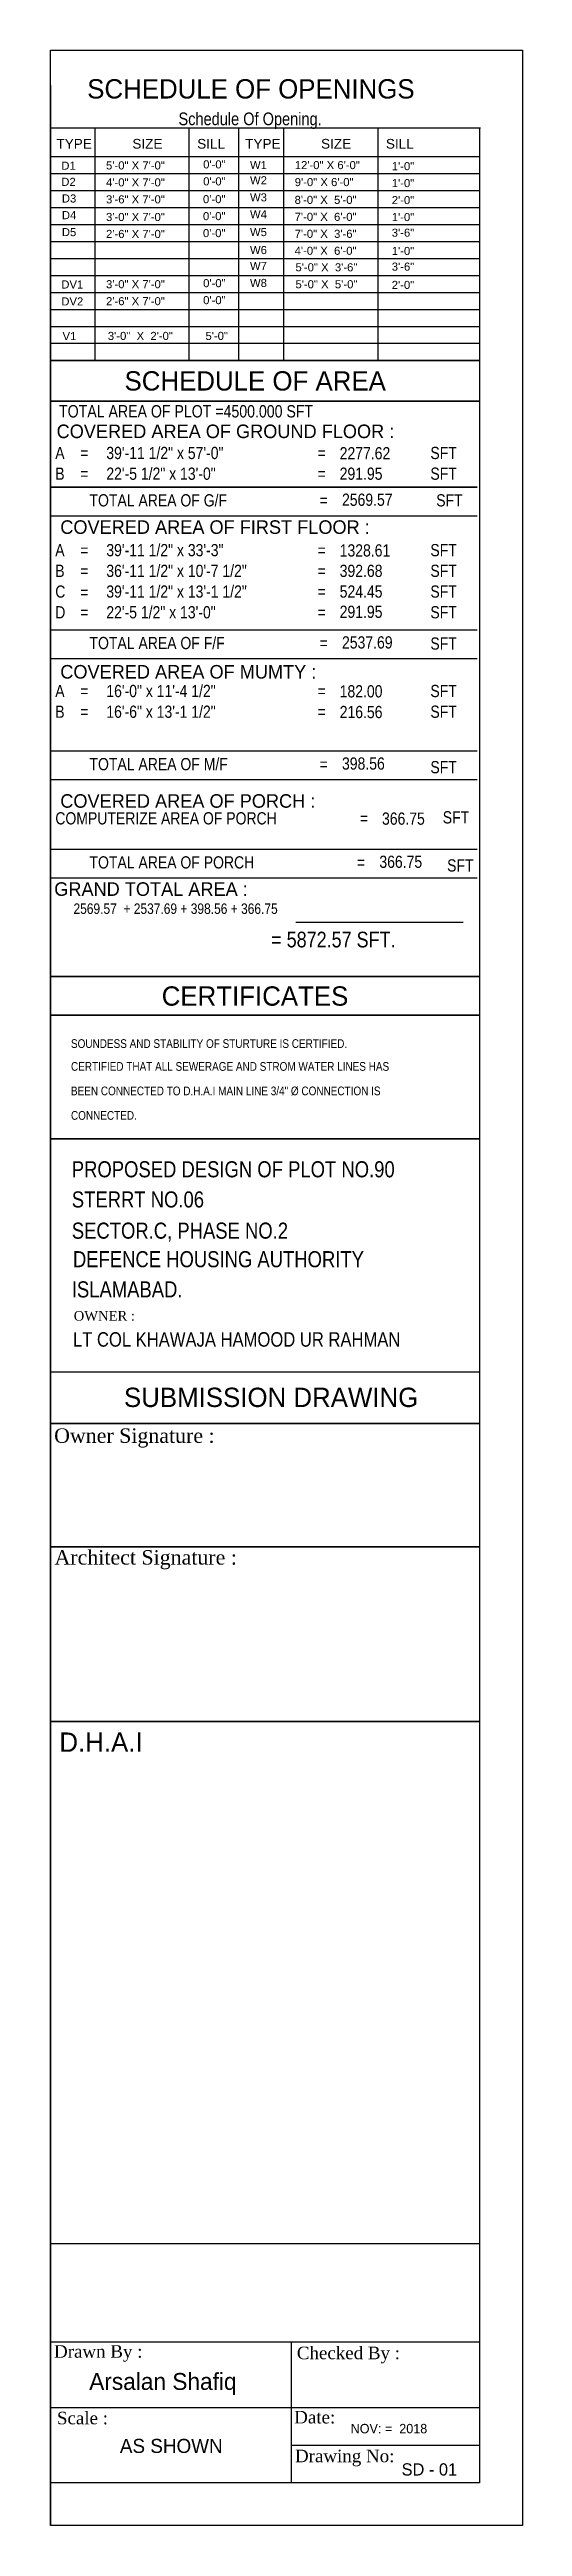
# Model space of a CAD drawing. Header units: inches. Extents: x -36906 to 35154, y -44700 to 686.
# Drawn here: x 7835 to 8438, y -2876 to 285 of the extents above; entities that cross this region are included whole.
import ezdxf

# ---------------------------------------------------------------- set-up
doc = ezdxf.new("R2010")
doc.units = ezdxf.units.IN
doc.header["$LTSCALE"] = 2
doc.header["$MEASUREMENT"] = 0
doc.styles.add('IJ', font='swissc.ttf', dxfattribs={"height": 10})
doc.styles.add('NOMAN', font='techl___.ttf', dxfattribs={"height": 6})
doc.styles.add('SANSSERIF', font='sanss___.ttf', dxfattribs={"height": 7})
doc.styles.add('style3', font='TIMES.TTF')
doc.styles.add('style4', font='stylu.ttf')

msp = doc.modelspace()

# ---------------------------------------------------------------- texts
for s, height, p in [('SCHEDULE OF OPENINGS', 24.641789, (7883.2428, 222.4801, 141.4521)), ('SCHEDULE OF OPENINGS', 24.641789, (7883.2428, 222.4801, 141.4521)), ('SCHEDULE OF AREA', 24.641789, (7930.8232, -150.1928, 141.4521)), ('COVERED AREA OF GROUND FLOOR :', 17.299598, (7844.2322, -210.905)), ('COVERED AREA OF FIRST FLOOR :', 17.299598, (7848.9257, -333.1101)), ('COVERED AREA OF MUMTY :', 17.299598, (7848.9257, -517.7585)), ('COVERED AREA OF PORCH :', 17.299598, (7848.9257, -682.6144)), ('GRAND TOTAL AREA :', 17.299598, (7841.2266, -795.0472)), ('CERTIFICATES', 24.641789, (7978.2467, -935.1932, 141.4521)), ('SUBMISSION DRAWING', 24.641789, (7930.1303, -1447.3445, 141.4521))]:
    msp.add_text(s, height=height).set_placement(p)
for s, height, style, p in [('Schedule Of Opening.', 16.2, 'IJ', (7999.6487, 188.3978)), ('TYPE', 12.375, 'SANSSERIF', (7844.0271, 158.5304)), ('SIZE', 12.375, 'SANSSERIF', (7940.8294, 158.5304)), ('SILL', 12.375, 'SANSSERIF', (8023.5029, 158.5304)), ('TYPE', 12.375, 'SANSSERIF', (8084.6521, 158.5304)), ('SIZE', 12.375, 'SANSSERIF', (8181.4544, 158.5304)), ('SILL', 12.375, 'SANSSERIF', (8264.1279, 158.5304)), ('D1  ', 10.3125, 'SANSSERIF', (7850.2009, 131.5875)), ('5\'-0" X 7\'-0"', 10.3125, 'SANSSERIF', (7907.2368, 131.9469)), (' 0\'-0"', 10.3125, 'SANSSERIF', (8027.0751, 133.2532)), ('W1 ', 10.3125, 'SANSSERIF', (8090.8259, 132.4562)), ('12\'-0" X 6\'-0"', 10.3125, 'SANSSERIF', (8147.9114, 132.3316)), (' 1\'-0"', 10.3125, 'SANSSERIF', (8267.6035, 131.0265)), ('D2 ', 10.3125, 'SANSSERIF', (7850.2009, 110.9841)), ('D3 ', 10.3125, 'SANSSERIF', (7850.9377, 89.7496)), ('4\'-0" X 7\'-0"', 10.3125, 'SANSSERIF', (7907.2368, 110.2906)), ('3\'-6" X 7\'-0"', 10.3125, 'SANSSERIF', (7907.2368, 88.6344)), (' 0\'-0"', 10.3125, 'SANSSERIF', (8026.8641, 88.8836)), (' 0\'-0"', 10.3125, 'SANSSERIF', (8027.0751, 111.5969)), ('W2 ', 10.3125, 'SANSSERIF', (8090.8259, 112.9767)), ('W3 ', 10.3125, 'SANSSERIF', (8090.8259, 91.2137)), (' 8\'-0" X  5\'-0"', 10.3125, 'SANSSERIF', (8143.73, 87.9745)), ('9\'-0" X 6\'-0"', 10.3125, 'SANSSERIF', (8147.9114, 110.6753)), (' 2\'-0"', 10.3125, 'SANSSERIF', (8267.6035, 87.714)), (' 1\'-0"', 10.3125, 'SANSSERIF', (8267.6035, 109.3703)), ('D4 ', 10.3125, 'SANSSERIF', (7850.9376, 68.4614)), ('3\'-0" X 7\'-0"', 10.3125, 'SANSSERIF', (7907.2368, 66.1482)), (' 0\'-0"', 10.3125, 'SANSSERIF', (8026.8641, 67.2274)), ('W4 ', 10.3125, 'SANSSERIF', (8090.8259, 69.5575)), (' 7\'-0" X  6\'-0"', 10.3125, 'SANSSERIF', (8143.73, 66.3183)), (' 1\'-0"', 10.3125, 'SANSSERIF', (8267.6035, 66.0578)), ('D5', 10.3125, 'SANSSERIF', (7850.9376, 46.8051)), ('2\'-6" X 7\'-0"', 10.3125, 'SANSSERIF', (7907.2368, 44.492)), (' 0\'-0"', 10.3125, 'SANSSERIF', (8026.8641, 45.5711)), ('W5 ', 10.3125, 'SANSSERIF', (8090.8259, 46.9163)), ('W6', 10.3125, 'SANSSERIF', (8090.8259, 23.9485)), (' 4\'-0" X  6\'-0"', 10.3125, 'SANSSERIF', (8143.73, 23.0058)), (' 7\'-0" X  3\'-6"', 10.3125, 'SANSSERIF', (8143.73, 44.662)), (' 3\'-6"', 10.3125, 'SANSSERIF', (8267.6035, 46.1056)), (' 1\'-0"', 10.3125, 'SANSSERIF', (8267.6035, 22.7453)), ('W7', 10.3125, 'SANSSERIF', (8090.8259, 3.6038)), (' 5\'-0" X  3\'-6"', 10.3125, 'SANSSERIF', (8144.8002, 1.9343)), (' 3\'-6"', 10.3125, 'SANSSERIF', (8267.6035, 2.7931)), ('DV1  ', 10.3125, 'SANSSERIF', (7850.2009, -20.0062)), ('DV2  ', 10.3125, 'SANSSERIF', (7850.2009, -41.6625)), ('3\'-0" X 7\'-0"', 10.3125, 'SANSSERIF', (7907.2368, -19.6469)), ('2\'-6" X 7\'-0"', 10.3125, 'SANSSERIF', (7907.2368, -41.3031)), (' 0\'-0"', 10.3125, 'SANSSERIF', (8027.0751, -18.3406)), (' 0\'-0"', 10.3125, 'SANSSERIF', (8027.0751, -39.9968)), ('W8', 10.3125, 'SANSSERIF', (8090.8259, -18.0525)), (' 5\'-0" X  5\'-0"', 10.3125, 'SANSSERIF', (8144.8002, -19.7219)), (' 2\'-0"', 10.3125, 'SANSSERIF', (8267.6035, -20.5672)), (' V1', 10.3125, 'SANSSERIF', (7847.7821, -85.9115)), (' 3\'-0"  X  2\'-0"', 10.3125, 'SANSSERIF', (7905.5482, -85.6515)), ('5\'-0"', 10.3125, 'SANSSERIF', (8034.0558, -85.6515)), ('TOTAL AREA OF PLOT =4500.000 SFT', 15.73, 'NOMAN', (7847.3318, -184.5404)), ('39\'-11 1/2" x 57\'-0"', 15.569638, 'NOMAN', (7907.6281, -237.6444)), ('A', 15.5696, 'NOMAN', (7842.5125, -237.6444)), ('B', 15.5696, 'NOMAN', (7842.5125, -264.069)), ('=', 15.5696, 'NOMAN', (7874.5001, -237.6444)), ('22\'-5 1/2" x 13\'-0"    ', 15.569638, 'NOMAN', (7907.6281, -264.069)), ('=', 15.5696, 'NOMAN', (8177.0532, -237.6444)), ('2277.62', 15.56964, 'NOMAN', (8205.2001, -238.0119)), ('291.95', 15.56964, 'NOMAN', (8205.2001, -264.069)), ('SFT', 15.56964, 'NOMAN', (8320.8581, -237.6444)), ('SFT', 15.56964, 'NOMAN', (8320.8581, -264.069)), ('=', 15.5696, 'NOMAN', (7874.5001, -264.069)), ('TOTAL AREA OF G/F', 15.569638, 'NOMAN', (7886.147, -298.082)), ('=', 15.5696, 'NOMAN', (8177.0532, -264.069)), ('2569.57', 15.56964, 'NOMAN', (8208.1521, -297.3133)), ('SFT', 15.56964, 'NOMAN', (8328.3333, -298.082)), ('=', 15.5696, 'NOMAN', (8179.5369, -298.082)), ('A', 15.5696, 'NOMAN', (7842.5125, -361.638)), ('39\'-11 1/2" x 33\'-3"', 15.569638, 'NOMAN', (7907.6281, -361.638)), ('1328.61', 15.56964, 'NOMAN', (8205.2001, -362.0055)), ('SFT', 15.56964, 'NOMAN', (8320.8581, -361.638)), ('B', 15.5696, 'NOMAN', (7842.5125, -388.0627)), ('=', 15.5696, 'NOMAN', (7874.5001, -361.638)), ('=', 15.5696, 'NOMAN', (7874.5001, -388.0627)), ('36\'-11 1/2" x 10\'-7 1/2"    ', 15.569638, 'NOMAN', (7907.6281, -388.0627)), ('=', 15.5696, 'NOMAN', (8177.0532, -361.638)), ('=', 15.5696, 'NOMAN', (8177.0532, -388.0627)), ('392.68', 15.56964, 'NOMAN', (8205.2001, -388.0627)), ('SFT', 15.56964, 'NOMAN', (8320.8581, -388.0627)), ('C', 15.5696, 'NOMAN', (7842.5125, -414.4873)), ('=', 15.5696, 'NOMAN', (7874.5001, -415.3947)), ('39\'-11 1/2" x 13\'-1 1/2"    ', 15.569638, 'NOMAN', (7907.6281, -414.4873)), ('=', 15.5696, 'NOMAN', (8177.0532, -414.4873)), ('524.45', 15.56964, 'NOMAN', (8205.2001, -414.4873)), ('SFT', 15.56964, 'NOMAN', (8320.8581, -414.4873)), ('D', 15.5696, 'NOMAN', (7842.5125, -440.912)), ('=', 15.5696, 'NOMAN', (7874.5001, -440.912)), ('22\'-5 1/2" x 13\'-0"    ', 15.569638, 'NOMAN', (7907.6281, -440.912)), ('=', 15.5696, 'NOMAN', (8177.0532, -440.912)), ('291.95', 15.56964, 'NOMAN', (8205.2001, -440.3028)), ('SFT', 15.56964, 'NOMAN', (8320.8581, -440.912)), ('TOTAL AREA OF F/F', 15.569638, 'NOMAN', (7886.147, -480.1876)), ('=', 15.5696, 'NOMAN', (8179.5369, -480.1876)), ('2537.69', 15.56964, 'NOMAN', (8208.1521, -479.4189)), ('SFT', 15.56964, 'NOMAN', (8320.8581, -480.854)), ('A', 15.5696, 'NOMAN', (7842.5125, -541.4044)), ('=', 15.5696, 'NOMAN', (7874.5001, -541.4044)), ('16\'-0" x 11\'-4 1/2"', 15.569638, 'NOMAN', (7907.6281, -541.4044)), ('=', 15.5696, 'NOMAN', (8177.0532, -541.4044)), ('182.00', 15.56964, 'NOMAN', (8205.2001, -541.7719)), ('SFT', 15.56964, 'NOMAN', (8320.8581, -541.4044)), ('B', 15.5696, 'NOMAN', (7842.5125, -567.8622)), ('=', 15.5696, 'NOMAN', (7874.5001, -567.8622)), ('16\'-6" x 13\'-1 1/2"', 15.569638, 'NOMAN', (7907.6281, -567.8622)), ('=', 15.5696, 'NOMAN', (8177.0532, -567.8622)), ('216.56', 15.56964, 'NOMAN', (8205.2001, -568.2297)), ('SFT', 15.56964, 'NOMAN', (8320.8581, -567.8622)), ('TOTAL AREA OF M/F', 15.569638, 'NOMAN', (7886.147, -634.7179)), ('=', 15.5696, 'NOMAN', (8179.5369, -634.7179)), ('398.56', 15.56964, 'NOMAN', (8208.1521, -633.9492)), ('SFT', 15.56964, 'NOMAN', (8320.8581, -638.6064)), ('COMPUTERIZE AREA OF PORCH', 15.569638, 'NOMAN', (7842.6005, -703.8862)), ('=', 15.5696, 'NOMAN', (8231.0151, -703.8862)), ('366.75', 15.56964, 'NOMAN', (8259.162, -704.2538)), ('SFT', 15.56964, 'NOMAN', (8336.6033, -702.6524)), ('TOTAL AREA OF PORCH', 15.569638, 'NOMAN', (7886.147, -760.1161)), ('=', 15.5696, 'NOMAN', (8227.1809, -760.1161)), ('366.75', 15.56964, 'NOMAN', (8255.7962, -759.3474)), ('SFT', 15.56964, 'NOMAN', (8342.1845, -764.0046)), ('2569.57  + 2537.69 + 398.56 + 366.75', 13.337201, 'NOMAN', (7865.7423, -818.0816)), ('= 5872.57 SFT.', 20.005801, 'NOMAN', (8117.8156, -860.8148)), ('SOUNDESS AND STABILITY OF STURTURE IS CERTIFIED. ', 11.088805, 'NOMAN', (7862.5557, -989.1187)), ('CERTIFIED THAT ALL SEWERAGE AND STROM WATER LINES HAS ', 11.088805, 'NOMAN', (7862.5557, -1018.2754)), ('BEEN CONNECTED TO D.H.A.I MAIN LINE 3/4" %%C CONNECTION IS ', 11.088805, 'NOMAN', (7862.5557, -1049.5324)), ('CONNECTED.', 11.0888, 'NOMAN', (7862.5557, -1080.7894)), ('PROPOSED DESIGN OF PLOT NO.90', 20.534824, 'NOMAN', (7863.6142, -1154.2329)), ('STERRT NO.06', 20.534824, 'NOMAN', (7863.6142, -1192.7273)), ('SECTOR.C, PHASE NO.2', 20.534824, 'NOMAN', (7863.6142, -1232.5582)), ('DEFENCE HOUSING AUTHORITY ', 20.534824, 'NOMAN', (7865.0764, -1269.0047)), ('ISLAMABAD.', 20.53482, 'NOMAN', (7863.6142, -1307.5138)), ('OWNER :', 12.32089, 'style3', (7866.057, -1337.1601)), ('LT COL KHAWAJA HAMOOD UR RAHMAN', 18.481342, 'NOMAN', (7865.0754, -1370.3499)), ('Owner Signature :', 18.481342, 'style3', (7841.0747, -1493.0804)), ('Architect Signature :', 18.481342, 'style3', (7841.5881, -1648.4484)), ('D.H.A.I', 24.64179, 'style4', (7847.7565, -1887.3483, 141.4521)), ('Drawn By :', 16, 'style3', (7840.9301, -2660.5685)), ('Checked By :', 16, 'style3', (8150.5704, -2662.5018)), ('Arsalan Shafiq', 21.6, 'style4', (7885.8032, -2701.688)), ('Scale : ', 16, 'style3', (7844.6838, -2745.574)), ('Date:', 16, 'style3', (8147.2087, -2744.4251)), ('NOV: =  2018', 12, 'style4', (8219.183, -2757.0551)), ('AS SHOWN', 18, 'style4', (7924.9116, -2782.1276)), ('Drawing No:', 16, 'style3', (8148.1915, -2793.9224)), (' SD - 01', 15.6, 'style4', (8278.3739, -2810.9268))]:
    msp.add_text(s, height=height, dxfattribs=dict(style=style)).set_placement(p)

# ---------------------------------------------------------------- linework, layer by layer
for p, q in [((7835.9177, 184.9814), (8384.3089, 184.9814)), ((7836.2929, 184.9814), (8384.6842, 184.9814)), ((7893.5322, -112.0186), (7893.5322, 184.9814)), ((8013.4389, -112.0186), (8013.4389, 184.9814)), ((8076.5427, -112.0186), (8076.5427, 184.9814)), ((8134.1572, -112.0186), (8134.1572, 184.9814)), ((8254.0639, -112.0186), (8254.0639, 184.9814)), ((8383.4929, 184.9814), (8383.4929, -2820.1787)), ((8383.4929, 147.8564), (7835.9177, 147.8564)), ((8383.4929, 126.2001), (7835.9177, 126.2001)), ((8383.4929, 104.5439), (7835.9177, 104.5439)), ((8383.4929, 82.8876), (7835.9177, 82.8876)), ((8383.4929, 61.2314), (7835.9177, 61.2314)), ((8383.4929, 39.5751), (7835.9177, 39.5751)), ((8383.4929, 17.9189), (7835.9177, 17.9189)), ((8383.4929, -3.7374), (7835.9177, -3.7374)), ((8383.4929, -25.3936), (7835.9177, -25.3936)), ((8383.4929, -47.0499), (7835.9177, -47.0499)), ((8383.4929, -68.7061), (7835.9177, -68.7061)), ((8383.4929, -90.3624), (7835.9177, -90.3624)), ((8384.3089, -112.0186), (7837.1089, -112.0186)), ((7836.2929, -2514.7918), (8383.4929, -2514.7918)), ((7836.2929, -2640.1787), (8383.4929, -2640.1787)), ((8143.4929, -2640.1787), (8143.4929, -2820.1787)), ((7836.2929, -2724.1787), (8383.4929, -2724.1787)), ((8143.4929, -2772.1787), (8383.4929, -2772.1787)), ((8383.4929, -2820.1787), (7836.2929, -2820.1787))]:
    msp.add_line(p, q)
at = {"ltscale": 0.5}
msp.add_line((7927.6618, -809.7183), (7927.6618, -809.7183), dxfattribs=at)
for points, const_width in [([(7836.2929, -2874.8987), (7836.2929, 284.1979)], 1.539), ([(7836.2929, -2874.8987), (7836.2929, 239.5973)], 2.0535), ([(7837.1089, -112.0186), (8384.3089, -112.0186)], 2.0535), ([(7837.1089, -163.6779), (8384.3089, -163.6779)], 2.2588), ([(7837.1089, -273.5123), (8380.921, -273.5123)], 1.73), ([(7837.1089, -310.1235), (8380.921, -310.1235)], 1.73), ([(7837.1089, -455.6179), (8380.921, -455.6179)], 1.73), ([(7837.1089, -492.2291), (8380.921, -492.2291)], 1.73), ([(7837.1089, -610.1481), (8380.921, -610.1481)], 1.73), ([(7837.1089, -646.7593), (8380.921, -646.7593)], 1.73), ([(7837.1089, -735.5463), (8380.921, -735.5463)], 1.73), ([(7837.1089, -772.1575), (8380.921, -772.1575)], 1.73), ([(8149.073, -828.6803), (8363.0435, -828.6803)], 1.73), ([(7837.1089, -898.0813), (8384.3089, -898.0813)], 2.0535), ([(7837.1089, -947.3649), (8384.3089, -947.3649)], 2.0535), ([(7837.1089, -1105.1114), (8384.3089, -1105.1114)], 2.0535), ([(7837.1089, -1402.6541), (8384.3089, -1402.6541)], 2.0535), ([(7837.1089, -1468.3655), (8384.3089, -1468.3655)], 2.0535), ([(7837.1089, -1625.9201), (8384.3089, -1625.9201)], 2.0535), ([(7837.1089, -1625.9201), (8384.3089, -1625.9201)], 2.0535), ([(7836.2929, -1848.809), (8383.4929, -1848.809)], 2.0535)]:
    msp.add_lwpolyline(points, dxfattribs=dict(const_width=const_width))
for points in [[(7836.2929, 284.1979), (8438.2129, 284.1979), (8438.2129, -2874.8987), (7836.2929, -2874.8987)], [(7836.2929, 184.9814), (8383.4929, 184.9814)], [(7836.2929, 184.9814), (8383.4929, 184.9814)]]:
    msp.add_lwpolyline(points)

msp.set_redraw_order([(e.dxf.handle, doc.entitydb.next_handle()) for e in msp.query("TEXT MTEXT ATTDEF DIMENSION ARC_DIMENSION")])  # texts and dimensions are drawn at this point

doc.saveas('drawing.dxf')
